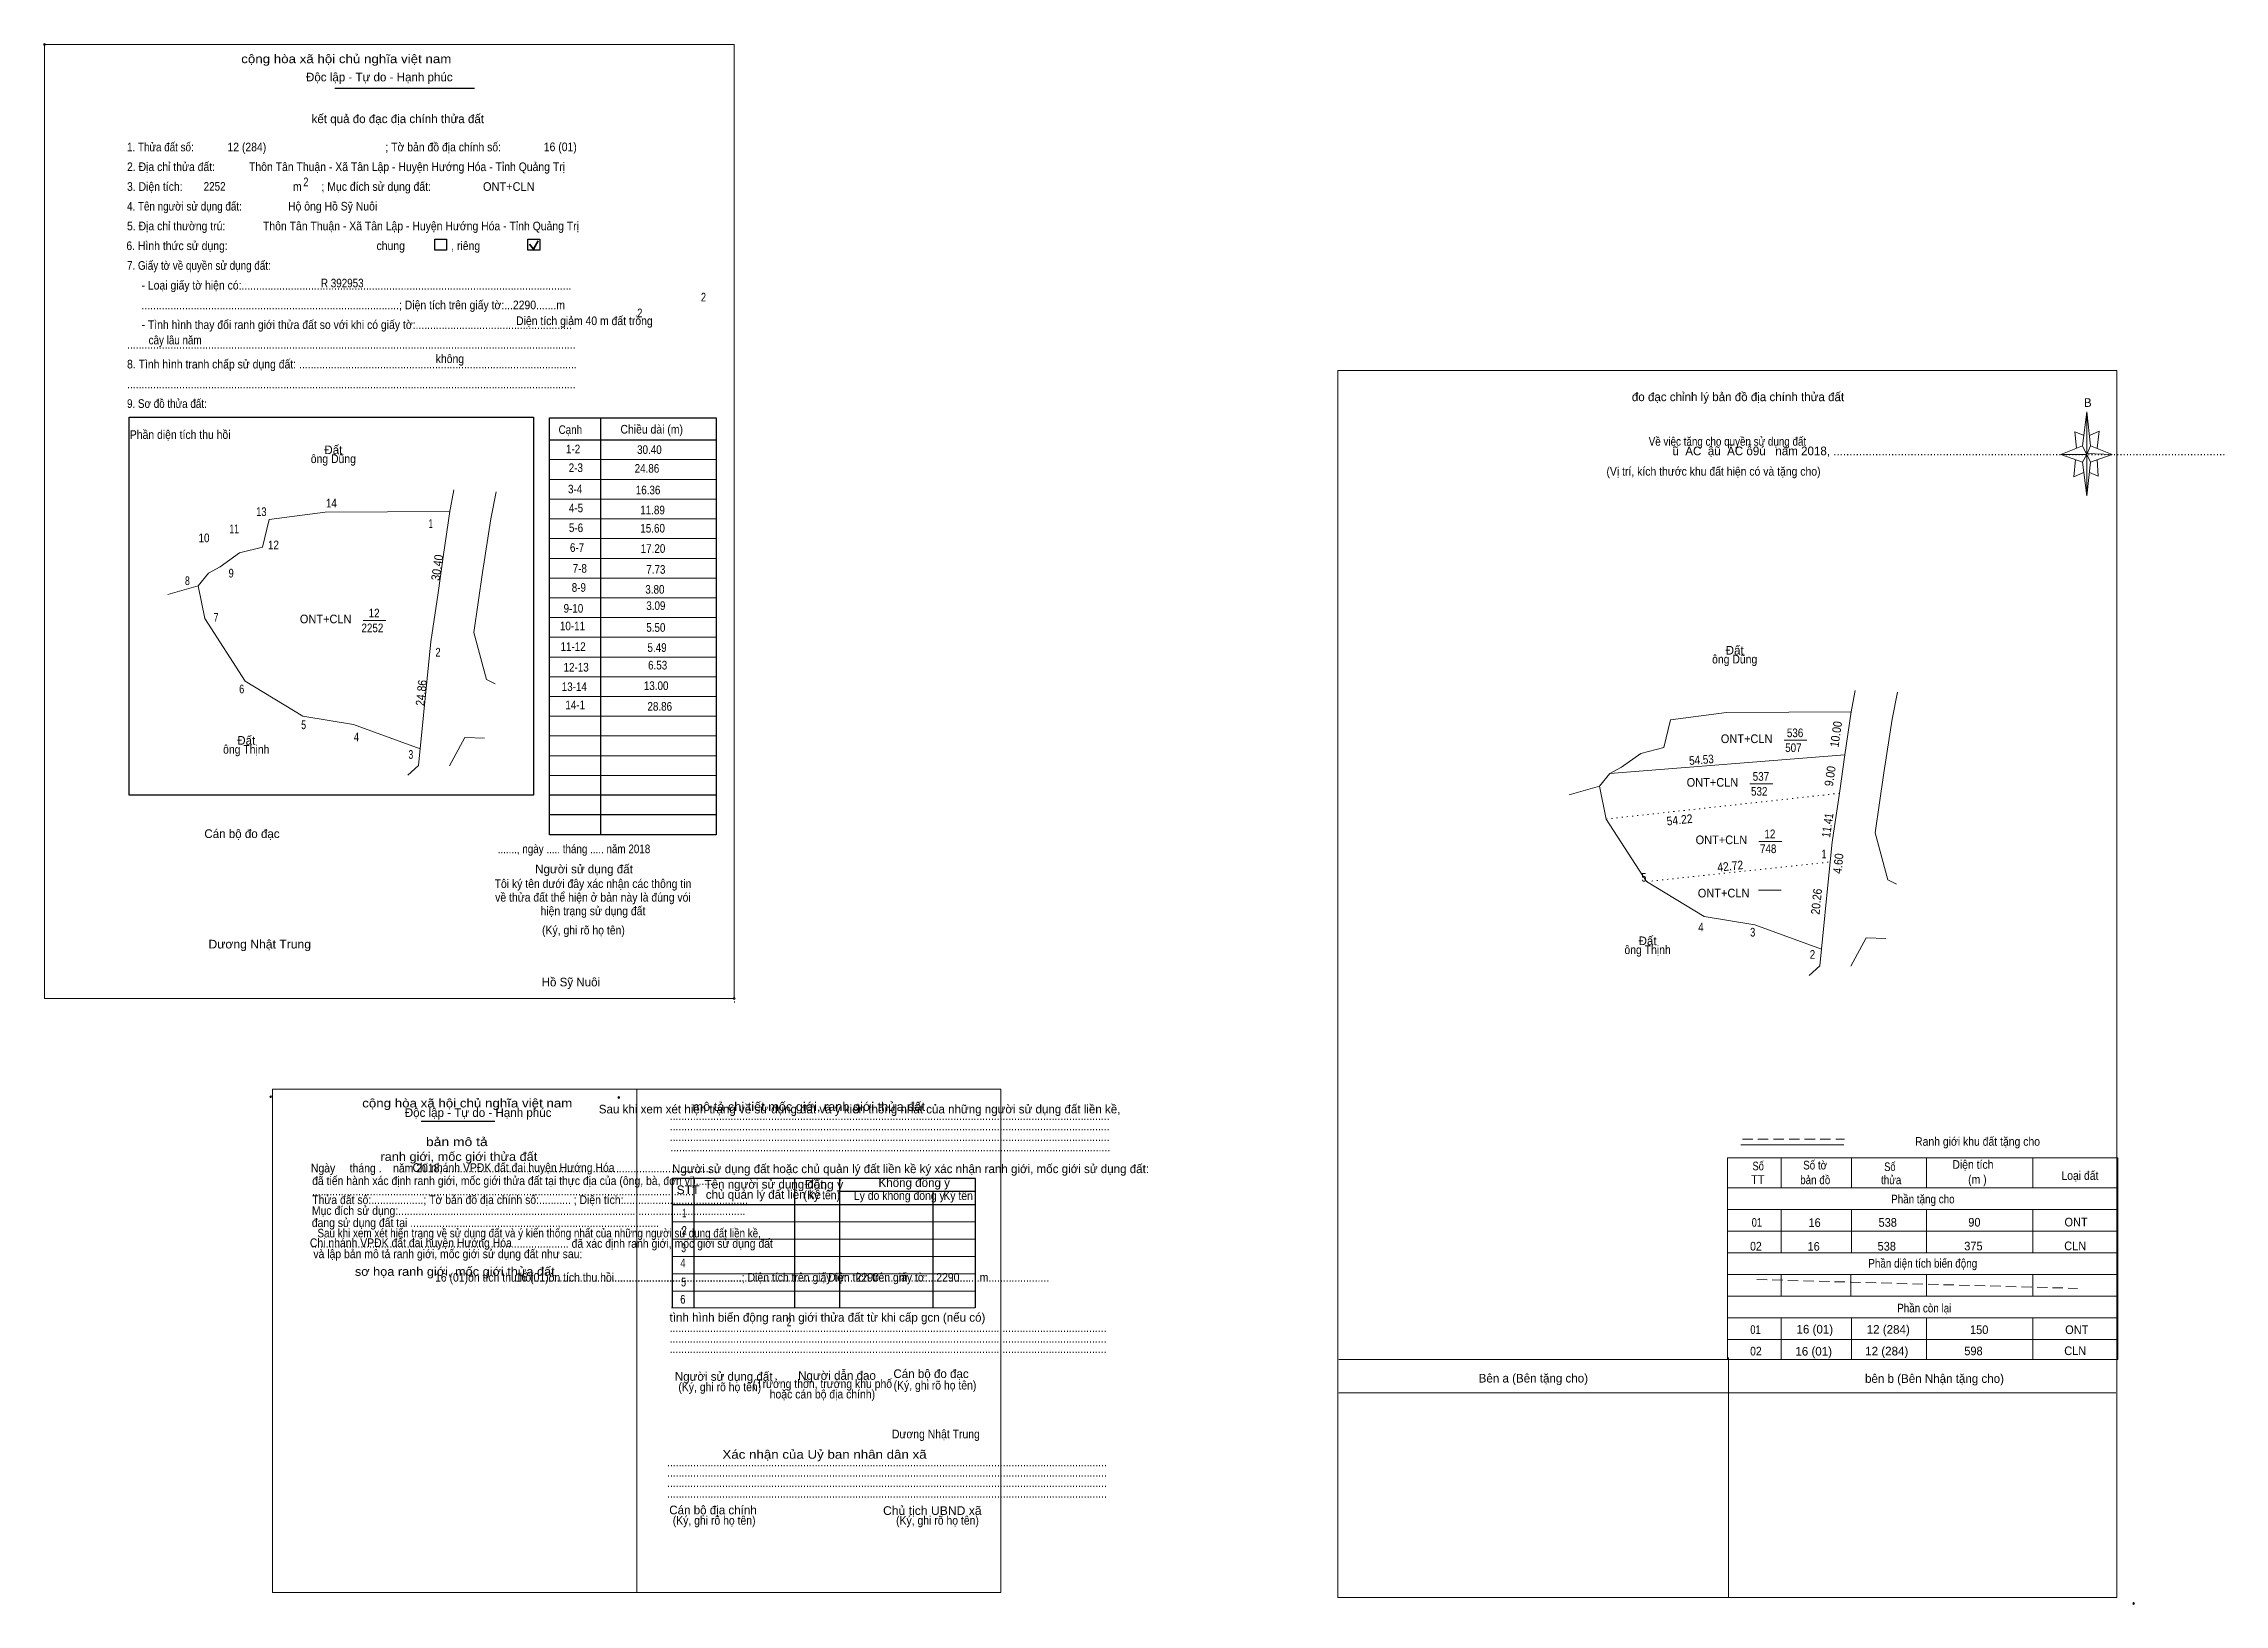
# Model space of a CAD drawing. Header units: metres. Extents: x 546922 to 547843, y 1836815 to 1837198.
# Drawn here: x 547339 to 547843, y 1836837 to 1837198 of the extents above; entities that cross this region are included whole.
import ezdxf
from ezdxf.enums import TextEntityAlignment as Align

# ---------------------------------------------------------------- set-up
doc = ezdxf.new("R2010")
doc.units = ezdxf.units.M
doc.header["$LTSCALE"] = 0.8
doc.header["$PDMODE"] = 32
doc.header["$PDSIZE"] = 0.4
doc.linetypes.add('DOTTED', pattern=[1.5, 0.3, -1.2])
doc.linetypes.add('MEDIUM_DASHED', pattern=[4.5, 3, -1.5])
for name, color, linetype, lineweight in [('10', 7, 'Continuous', 13), ('17', 7, 'Continuous', 13), ('23', 7, 'Continuous', 13), ('3', 7, 'Continuous', 13), ('5', 7, 'Continuous', 13), ('54', 7, 'Continuous', 13), ('6', 7, 'Continuous', 13), ('63', 7, 'Continuous', 13), ('7', 7, 'Continuous', 13)]:
    doc.layers.add(name, color=color, linetype=linetype, lineweight=lineweight)
for name, color, linetype in [('25', 7, 'Continuous'), ('30', 7, 'Continuous'), ('34', 7, 'Continuous')]:
    doc.layers.add(name, color=color, linetype=linetype)

msp = doc.modelspace()

# ---------------------------------------------------------------- texts
at = {"layer": '10'}
for s, width, p in [('ONT+CLN', 0.95, (547404.08, 1837063.91)), ('12', 0.85, (547415.285, 1837065.28)), ('2252', 0.85, (547414.885, 1837061.84)), ('536', 0.85, (547743.72, 1837037.59)), ('ONT+CLN', 0.95, (547732.52, 1837036.22)), ('507', 0.85, (547743.33, 1837034.15)), ('537', 0.85, (547735.82, 1837027.51)), ('ONT+CLN', 0.95, (547724.62, 1837026.14)), ('532', 0.85, (547735.43, 1837024.07)), ('ONT+CLN', 0.95, (547726.69, 1837012.86)), ('12', 0.85, (547737.895, 1837014.23)), ('748', 0.85, (547737.5, 1837010.79)), ('ONT+CLN', 0.95, (547727.2, 1837000.55))]:
    msp.add_text(s, height=2, dxfattribs=dict(at, width=width)).set_placement(p, align=Align.CENTER)
at = {"layer": '17'}
for s, width, p in [('2', 0.75, (547510.66, 1836901.43)), ('Dương Nhật Trung', 0.9, (547534.97, 1836875.53))]:
    msp.add_text(s, height=2, dxfattribs=dict(at, width=width)).set_placement(p)
at = {"layer": '25', "width": 0.9}
for p in [(547424.17, 1836937.11), (547400.43, 1836919.73)]:
    msp.add_text('Chi nhánh VPĐK đất đai huyện Hướng Hóa', height=2, dxfattribs=at).set_placement(p)
at = {"layer": '30', "width": 0.85}
for s, p in [('1-2', (547462.91, 1837103.2)), ('30.40', (547481.75, 1837103.05)), ('2-3', (547463.54, 1837098.87)), ('24.86', (547481.19, 1837098.71)), ('3-4', (547463.39, 1837093.94)), ('16.36', (547481.45, 1837093.72)), ('4-5', (547463.59, 1837089.56)), ('11.89', (547482.48, 1837089.09)), ('5-6', (547463.59, 1837084.99)), ('15.60', (547482.5, 1837084.88)), ('6-7', (547463.83, 1837080.41)), ('17.20', (547482.59, 1837080.19)), ('7-8', (547464.46, 1837075.59)), ('7.73', (547482.61, 1837075.36)), ('8-9', (547464.24, 1837071.19)), ('3.80', (547482.39, 1837070.75)), ('10-11', (547464.04, 1837062.29)), ('9-10', (547463.62, 1837066.36)), ('3.09', (547482.61, 1837066.99)), ('11-12', (547464.18, 1837057.52)), ('5.50', (547482.61, 1837061.94)), ('5.49', (547482.89, 1837057.31)), ('12-13', (547464.88, 1837052.75)), ('6.53', (547483.03, 1837053.24)), ('13-14', (547464.46, 1837048.26)), ('13.00', (547483.31, 1837048.48)), ('14-1', (547464.04, 1837044.06)), ('28.86', (547484.15, 1837043.71))]:
    msp.add_text(s, height=2, dxfattribs=at).set_placement(p, align=Align.RIGHT)
at = {"layer": '34', "width": 0.9}
for p in [(547429.37, 1836911.75), (547447.99, 1836911.75)]:
    msp.add_text('16 (01)ðn tích thu hồi........................................................................; Diện tích trên giấy tờ:...2290.......m.....................', height=2, dxfattribs=at).set_placement(p)
at = {"layer": '5'}
for s, p in [('đo đạc chỉnh lý bản đồ địa chính thửa đất', (547730.525, 1837115.25)), ('B', (547811.365, 1837113.93)), ('16 (01)', (547748.275, 1836899.75)), ('12 (284)', (547765.25, 1836899.71)), ('16 (01)', (547748.015, 1836894.65)), ('12 (284)', (547764.91, 1836894.69)), ('Bên a (Bên tặng cho)', (547683.225, 1836888.43)), ('bên b (Bên Nhận tặng cho)', (547775.945, 1836888.35))]:
    msp.add_text(s, height=2, dxfattribs=at).set_placement(p, align=Align.CENTER)
for s, width, p in [('Về việc tặng cho quyền sử dụng đất', 0.85, (547728.085, 1837104.95)), ('(Vị trí, kích thước khu đất hiện có và tặng cho)', 0.9, (547724.865, 1837098.03)), ('Ranh giới khu đất tặng cho', 0.9, (547785.895, 1836943.15)), ('Số', 0.8, (547735.19, 1836937.47)), ('Số tờ', 0.85, (547748.35, 1836937.67)), ('Số', 0.8, (547765.63, 1836937.31)), ('Diện tích', 0.9, (547784.825, 1836937.83)), ('TT', 0.95, (547735.09, 1836934.35)), ('bản đồ', 0.85, (547748.375, 1836934.27)), ('thửa', 0.85, (547765.93, 1836934.27)), ('(m )', 0.9, (547785.855, 1836934.39)), ('Loại đất', 0.9, (547809.56, 1836935.27)), ('Phần tặng cho', 0.85, (547773.255, 1836929.83)), ('01', 0.8, (547734.885, 1836924.43)), ('16', 0.95, (547748.225, 1836924.39)), ('538', 0.95, (547765.13, 1836924.43)), ('90', 0.95, (547785.165, 1836924.47)), ('ONT', 0.95, (547808.67, 1836924.51)), ('02', 0.9, (547734.665, 1836918.93)), ('16', 0.95, (547748.005, 1836918.89)), ('538', 0.95, (547764.91, 1836918.93)), ('375', 0.95, (547784.94, 1836918.97)), ('CLN', 0.95, (547808.47, 1836919.01)), ('Phần diện tích biến động', 0.85, (547773.23, 1836914.99)), ('Phần còn lại', 0.85, (547773.58, 1836904.63)), ('01', 0.8, (547734.565, 1836899.67)), ('150', 0.95, (547786.27, 1836899.63)), ('ONT', 0.95, (547808.83, 1836899.63)), ('02', 0.9, (547734.665, 1836894.69)), ('598', 0.95, (547784.95, 1836894.73)), ('CLN', 0.95, (547808.47, 1836894.77))]:
    msp.add_text(s, height=2, dxfattribs=dict(at, width=width)).set_placement(p, align=Align.CENTER)
msp.add_text('ũ  ĂC  ậũ  ĂC ỗ9ú   năm 2018, ..........................................................................................................................', height=2, dxfattribs=at).set_placement((547715.37, 1837102.75))
at = {"layer": '54'}
for p in [(547405.86, 1837103), (547729.76, 1837056.68), (547385.73, 1837035.84), (547709.63, 1836989.52)]:
    msp.add_text('Đất', height=2, dxfattribs=at).set_placement(p, align=Align.CENTER)
for s, width, p in [('ông Dũng', 0.9, (547405.855, 1837100.94)), ('13', 0.8, (547389.215, 1837088.7)), ('14', 0.85, (547405.39, 1837090.68)), ('10', 0.85, (547375.96, 1837082.65)), ('11', 0.75, (547382.94, 1837084.74)), ('1', 0.65, (547428.375, 1837085.96)), ('12', 0.85, (547392.015, 1837081.02)), ('8', 0.75, (547372.12, 1837072.75)), ('9', 0.8, (547382.24, 1837074.5)), ('7', 0.75, (547378.75, 1837064.25)), ('2', 0.8, (547430.05, 1837056.22)), ('ông Dũng', 0.9, (547729.755, 1837054.62)), ('6', 0.8, (547384.68, 1837047.72)), ('5', 0.75, (547398.985, 1837039.45)), ('ông Thịnh', 0.9, (547385.725, 1837033.78)), ('4', 0.8, (547411.195, 1837036.66)), ('3', 0.75, (547423.76, 1837032.59)), ('ông Thịnh', 0.9, (547709.625, 1836987.46))]:
    msp.add_text(s, height=2, dxfattribs=dict(at, width=width)).set_placement(p, align=Align.CENTER)
for s, rotation, width, p in [('30.40', 81.762, 0.9, (547430.8375, 1837076.6517)), ('24.86', 84.249, 0.9, (547427.1611, 1837047.7298)), ('10.00', 81.789, 0.9, (547754.1754, 1837038.1372)), ('9.00', 81.789, 0.9, (547752.7823, 1837028.4422)), ('11.41', 81.789, 0.85, (547752.2002, 1837017.0922))]:
    msp.add_text(s, height=2, rotation=rotation, dxfattribs=dict(at, width=width)).set_placement(p, align=Align.CENTER)
at = {"layer": '6'}
for s, width, p in [('ONT+CLN', 0.95, (547440.44, 1837163.85)), ('Hộ ông Hồ Sỹ Nuôi', 0.9, (547395.39, 1837159.31))]:
    msp.add_text(s, height=2, dxfattribs=dict(at, width=width)).set_placement(p)
at = {"layer": '63', "width": 0.9}
msp.add_text('Phần diện tích thu hồi', height=2, dxfattribs=at).set_placement((547370.46, 1837106.53), align=Align.CENTER)
at = {"layer": '63'}
for s, rotation, width, p in [('54.53', 4.565, 0.85, (547722.1504, 1837031.3832)), ('54.22', 6.29, 0.9, (547717.1404, 1837017.4896)), ('42.72', 6.1, 0.9, (547728.8387, 1837006.7994)), ('4.60', 84.249, 0.9, (547754.6956, 1837008.2898)), ('20.26', 84.249, 0.9, (547749.6611, 1836999.4898))]:
    msp.add_text(s, height=2, rotation=rotation, dxfattribs=dict(at, width=width)).set_placement(p, align=Align.CENTER)
for s, width, p in [(' 1', 0.75, (547750.97, 1837009.58)), (' 5', 0.8, (547709.38, 1837004.21)), (' 4', 0.85, (547722.6, 1836992.68)), (' 3', 0.8, (547734.52, 1836991.51)), (' 2', 0.85, (547748.37, 1836986.36))]:
    msp.add_text(s, height=2, dxfattribs=dict(at, width=width)).set_placement(p, align=Align.RIGHT)
at = {"layer": '7'}
for s, width, p in [('cộng hòa xã hội chủ nghĩa việt nam', 1.15, (547384.57, 1837193.37)), ('1. Thửa đất số:', 0.85, (547358.17, 1837172.99)), ('12 (284)', 0.9, (547381.38, 1837172.99)), ('; Tờ bản đồ địa chính số:', 0.9, (547417.88, 1837172.99)), ('16 (01)', 0.9, (547454.5, 1837173.03)), ('2. Địa chỉ thửa đất:', 0.9, (547358.17, 1837168.43)), ('Thôn Tân Thuận - Xã Tân Lập - Huyện Hướng Hóa - Tỉnh Quảng Trị', 0.9, (547386.37, 1837168.43)), ('3. Diện tích:', 0.9, (547358.17, 1837163.86)), ('2252', 0.85, (547375.88, 1837163.89)), ('m', 0.9, (547396.53, 1837163.86)), ('2', 0.8, (547398.92, 1837164.93)), ('; Mục đích sử dụng đất:', 0.9, (547403.12, 1837163.86)), ('4. Tên người sử dụng đất:', 0.85, (547358.17, 1837159.3)), ('5. Địa chỉ thường trú:', 0.9, (547358.17, 1837154.74)), ('Thôn Tân Thuận - Xã Tân Lập - Huyện Hướng Hóa - Tỉnh Quảng Trị', 0.9, (547389.6, 1837154.74)), ('6. Hình thức sử dụng:', 0.9, (547358.02, 1837150.17)), ('chung                , riêng', 0.9, (547415.84, 1837150.17)), ('7. Giấy tờ về quyền sử dụng đất:', 0.85, (547358.17, 1837145.61)), ('     - Loại giấy tờ hiện có:..................................................................................................................', 0.9, (547358.17, 1837141.05)), ('R 392953', 0.85, (547402.99, 1837141.55)), ('2', 0.8, (547490.82, 1837138.29)), ('     .........................................................................................; Diện tích trên giấy tờ:...2290.......m', 0.9, (547358.17, 1837136.49)), ('Diện tích giảm 40 m đất trồng', 0.9, (547448.1, 1837132.83)), ('2', 0.8, (547476.1, 1837134.64)), ('     - Tình hình thay đổi ranh giới thửa đất so với khi có giấy tờ:......................................................', 0.9, (547358.17, 1837131.93)), ('cây lâu năm ', 0.85, (547363.16, 1837128.38)), ('8. Tình hình tranh chấp sử dụng đất: ................................................................................................', 0.9, (547358.17, 1837122.81)), ('...........................................................................................................................................................', 0.9, (547358.17, 1837127.37)), ('không', 0.9, (547429.52, 1837124.06)), ('9. Sơ đồ thửa đất:', 0.85, (547358.17, 1837113.69)), ('...........................................................................................................................................................', 0.9, (547358.17, 1837118.25)), ('Cạnh', 0.85, (547457.92, 1837107.67)), ('Chiều dài (m)', 0.9, (547472.22, 1837107.76)), ('......., ngày ..... tháng ..... năm 2018', 0.85, (547443.85, 1837010.77)), ('(Ký, ghi rõ họ tên)', 0.9, (547454.1, 1836992)), ('Dương Nhật Trung', 1.05, (547377, 1836988.75)), ('cộng hòa xã hội chủ nghĩa việt nam', 1.15, (547412.53, 1836952.01)), ('........................................................................................................................................................', 0.9, (547483.61, 1836949.09)), ('........................................................................................................................................................', 0.9, (547483.61, 1836946.69)), ('........................................................................................................................................................', 0.9, (547483.61, 1836944.27)), ('Ngày     tháng .    năm 2018, ..............................................................................................', 0.9, (547400.67, 1836936.99)), ('........................................................................................................................................................', 0.9, (547483.75, 1836941.87)), (' đã tiến hành xác định ranh giới, mốc giới thửa đất tại thực địa của (ông, bà, đơn vị)........', 0.9, (547400.29, 1836934.07)), ('STT', 1.05, (547485.19, 1836931.98)), ('Đồng ý', 1.05, (547514.81, 1836933.21)), ('Thửa đất số:..................; Tờ bản đồ địa chính số:........... ; Diện tích:...........................................', 0.9, (547400.97, 1836929.67)), ('Mục đích sử dụng:........................................................................................................................', 0.9, (547400.9, 1836927.18)), ('....................................................................................................................................', 0.9, (547400.9, 1836931.67)), ('(Ký tên)', 0.9, (547514.54, 1836930.78)), ('Lý do không đồng ý', 0.9, (547526.17, 1836930.65)), ('Ký tên', 0.9, (547546.85, 1836930.61)), ('đang sử dụng đất tại ......................................................................................', 0.9, (547400.87, 1836924.38)), ('Sau khi xem xét hiện trạng về sử dụng đất và ý kiến thống nhất của những người sử dụng đất liền kề,', 0.85, (547402.19, 1836921.97)), ('......................................................................................... đã xác định ranh giới, mốc giới sử dụng đất', 0.9, (547400.75, 1836919.57)), (' và lập bản mô tả ranh giới, mốc giới sử dụng đất như sau:', 0.9, (547400.57, 1836917.17)), ('.......................................................................................................................................................', 0.9, (547483.57, 1836900.07)), ('.......................................................................................................................................................', 0.9, (547483.57, 1836897.67)), ('.......................................................................................................................................................', 0.9, (547483.57, 1836895.26)), ('(Ký, ghi rõ họ tên)', 0.9, (547485.61, 1836886.41)), ('(Ký, ghi rõ họ tên)', 0.9, (547535.35, 1836886.81)), ('........................................................................................................................................................', 0.9, (547482.99, 1836869.07)), ('........................................................................................................................................................', 0.9, (547482.99, 1836866.65)), ('........................................................................................................................................................', 0.9, (547482.99, 1836864.25)), ('........................................................................................................................................................', 0.9, (547482.99, 1836861.85)), ('(Ký, ghi rõ họ tên)', 0.9, (547484.31, 1836855.57)), ('Chủ tịch UBND xã', 1.05, (547532.91, 1836857.83)), ('(Ký, ghi rõ họ tên)', 0.9, (547535.93, 1836855.57))]:
    msp.add_text(s, height=2, dxfattribs=dict(at, width=width)).set_placement(p)
for s, p in [('Độc lập - Tự do - Hạnh phúc', (547399.53, 1837189.17)), ('Cán bộ đo đạc', (547376.04, 1837014.28)), ('Người sử dụng đất', (547452.51, 1837006.11)), ('Hồ Sỹ Nuôi', (547454, 1836979.99)), ('Độc lập - Tự do - Hạnh phúc', (547422.37, 1836949.82)), ('Sau khi xem xét hiện trạng về sử dụng đất và ý kiến thống nhất của những người sử dụng đất liền kề,', (547467.21, 1836950.63)), ('Người sử dụng đất hoặc chủ quản lý đất liền kề ký xác nhận ranh giới, mốc giới sử dụng đất:', (547484.15, 1836936.83)), ('Tên người sử dụng đất,', (547491.66, 1836933.26)), ('chủ quản lý đất liền kề', (547491.95, 1836930.89)), ('Không đồng ý', (547531.87, 1836933.63)), ('tình hình biến động ranh giới thửa đất từ khi cấp gcn (nếu có)', (547483.57, 1836902.49)), ('Người sử dụng đất', (547484.79, 1836888.83)), ('Người dẫn đạo', (547513.29, 1836889.05)), ('Cán bộ đo đạc', (547535.31, 1836889.47)), ('Cán bộ địa chính', (547483.5, 1836857.97))]:
    msp.add_text(s, height=2, dxfattribs=at).set_placement(p)
for s, p in [('kết quả đo đạc địa chính thửa đất', (547420.755, 1837179.51)), ('.', (547498.5983, 1836976.2))]:
    msp.add_text(s, height=2, dxfattribs=at).set_placement(p, align=Align.CENTER)
for s, width, p in [('Tôi ký tên dưới đây xác nhận các thông tin', 0.9, (547465.865, 1837002.73)), ('về thửa đất thể hiện ở bản này là đúng vói', 0.9, (547465.86, 1836999.58)), ('hiện trạng sử dụng đất', 0.9, (547465.86, 1836996.43)), ('mô tả chi tiết mốc giới, ranh giới thửa đất', 1.1, (547515.745, 1836951.21)), ('bản mô tả', 1.2, (547434.405, 1836943.07)), ('ranh giới, mốc giới thửa đất', 1.1, (547434.875, 1836939.65)), ('1', 0.65, (547486.975, 1836926.59)), ('2', 0.8, (547486.97, 1836922.59)), ('3', 0.75, (547486.81, 1836918.56)), ('sơ họa ranh giới, mốc giới thửa đất', 1.1, (547433.925, 1836913.09)), ('4', 0.8, (547486.645, 1836915.05)), ('6', 0.8, (547486.64, 1836906.67)), ('5', 0.75, (547486.805, 1836910.64)), ('(Trưởng thôn, trưởng khu phố', 0.9, (547518.9, 1836887.15)), ('hoặc cán bộ địa chính)', 0.9, (547518.895, 1836884.75)), ('Xác nhận của Uỷ ban nhân dân xã', 1.15, (547519.385, 1836870.82))]:
    msp.add_text(s, height=2, dxfattribs=dict(at, width=width)).set_placement(p, align=Align.CENTER)

# ---------------------------------------------------------------- linework, layer by layer
at = {"layer": '10'}
for p, q in [((547403.93, 1837089.62), (547391.05, 1837087.88)), ((547403.93, 1837089.62), (547391.05, 1837087.88)), ((547374.59, 1837072.56), (547367.6, 1837070.57)), ((547430.06, 1837070.93), (547428.42, 1837059.65)), ((547412.75, 1837064.55), (547418.01, 1837064.55)), ((547427.96, 1837055.07), (547425.54, 1837031.04)), ((547410.55, 1837040.5), (547398.82, 1837042.44)), ((547727.83, 1837043.3), (547714.95, 1837041.56)), ((547727.83, 1837043.3), (547714.95, 1837041.56)), ((547741.19, 1837036.86), (547746.45, 1837036.86)), ((547698.49, 1837026.24), (547691.5, 1837024.25)), ((547733.29, 1837026.78), (547738.55, 1837026.78)), ((547753.96, 1837024.61), (547752.32, 1837013.33)), ((547735.36, 1837013.5), (547740.62, 1837013.5)), ((547751.86, 1837008.75), (547749.44, 1836984.72)), ((547735.23, 1837002.22), (547740.49, 1837002.22)), ((547734.45, 1836994.18), (547722.72, 1836996.12))]:
    msp.add_line(p, q, dxfattribs=at)
at = {"layer": '23'}
for p, q in [((547432.74, 1837089.37), (547433.7, 1837094.72)), ((547443.52, 1837094.31), (547442.25, 1837088.08)), ((547756.64, 1837043.05), (547757.6, 1837048.4)), ((547767.42, 1837047.99), (547766.15, 1837041.76)), ((547436.22, 1837037.54), (547432.73, 1837030.99)), ((547436.22, 1837037.54), (547440.78, 1837037.36)), ((547425.54, 1837031.05), (547423.11, 1837028.84)), ((547760.12, 1836991.22), (547756.63, 1836984.67)), ((547760.12, 1836991.22), (547764.68, 1836991.04)), ((547749.44, 1836984.73), (547747.01, 1836982.52))]:
    msp.add_line(p, q, dxfattribs=at)
for points in [[(547442.25, 1837088.08), (547440.34, 1837075.65), (547438.3, 1837061.8), (547441.24, 1837050.91), (547443.23, 1837049.91)], [(547766.15, 1837041.76), (547764.24, 1837029.33), (547762.2, 1837015.48), (547765.14, 1837004.59), (547767.13, 1837003.59)]]:
    msp.add_lwpolyline(points, dxfattribs=at)
at = {"layer": '3'}
for p, q in [((547432.79, 1837089.74), (547403.93, 1837089.62)), ((547431.35, 1837079.84), (547432.79, 1837089.74)), ((547391.05, 1837087.88), (547389.49, 1837081.54)), ((547430.06, 1837070.93), (547431.35, 1837079.84)), ((547427.96, 1837055.07), (547428.42, 1837059.65)), ((547398.82, 1837042.44), (547385.48, 1837050.53)), ((547398.82, 1837042.44), (547410.55, 1837040.5)), ((547425.93, 1837034.91), (547410.55, 1837040.5)), ((547714.95, 1837041.56), (547713.39, 1837035.22)), ((547756.69, 1837043.42), (547727.83, 1837043.3)), ((547755.25, 1837033.52), (547756.69, 1837043.42)), ((547700.89, 1837029.18), (547755.25, 1837033.52)), ((547753.96, 1837024.61), (547755.25, 1837033.52)), ((547751.86, 1837008.75), (547752.32, 1837013.33)), ((547722.72, 1836996.12), (547709.38, 1837004.21)), ((547722.72, 1836996.12), (547734.45, 1836994.18)), ((547749.83, 1836988.59), (547734.45, 1836994.18))]:
    msp.add_line(p, q, dxfattribs=at)
for points in [[(547391.05, 1837087.88), (547389.49, 1837081.54), (547384.18, 1837080.16)], [(547384.18, 1837080.16), (547379.71, 1837076.96), (547376.99, 1837075.5), (547374.59, 1837072.56), (547376.17, 1837064.99), (547385.48, 1837050.53)], [(547714.95, 1837041.56), (547713.39, 1837035.22), (547708.08, 1837033.84)], [(547708.08, 1837033.84), (547703.61, 1837030.64), (547700.89, 1837029.18), (547698.49, 1837026.24), (547700.07, 1837018.67), (547709.38, 1837004.21)]]:
    msp.add_lwpolyline(points, dxfattribs=at)
at = {"layer": '5'}
for p, q in [((547810.17, 1837104.95), (547811.17, 1837112.75)), ((547811.97, 1837104.95), (547816.97, 1837102.95)), ((547810.17, 1837101.15), (547805.17, 1837102.95)), ((547811.97, 1837101.15), (547811.17, 1837093.35)), ((547813.57, 1837101.75), (547813.77, 1837097.95)), ((547813.77, 1837097.95), (547811.77, 1837098.75)), ((547731.21, 1836943.39), (547755.01, 1836943.39)), ((547728.13, 1836940.39), (547818.29, 1836940.39)), ((547740.49, 1836940.39), (547740.49, 1836933.55)), ((547756.77, 1836940.39), (547756.77, 1836933.39)), ((547774.09, 1836940.39), (547774.09, 1836933.39)), ((547798.69, 1836940.39), (547798.69, 1836933.39)), ((547818.29, 1836940.39), (547818.29, 1836893.75)), ((547728.13, 1836933.39), (547818.29, 1836933.39)), ((547728.13, 1836928.39), (547818.29, 1836928.39)), ((547740.49, 1836928.39), (547740.49, 1836918.39)), ((547756.77, 1836928.39), (547756.77, 1836918.39)), ((547774.09, 1836928.39), (547774.09, 1836918.39)), ((547798.69, 1836928.39), (547798.69, 1836918.39)), ((547728.13, 1836923.39), (547818.29, 1836923.39)), ((547728.13, 1836918.39), (547818.29, 1836918.39)), ((547728.13, 1836913.39), (547818.29, 1836913.39)), ((547740.49, 1836913.39), (547740.49, 1836908.39)), ((547756.57, 1836913.39), (547756.57, 1836908.39)), ((547774.09, 1836913.39), (547774.09, 1836908.39)), ((547798.69, 1836913.39), (547798.69, 1836908.39)), ((547728.13, 1836908.39), (547818.29, 1836908.39)), ((547728.13, 1836903.39), (547818.29, 1836903.39)), ((547740.49, 1836903.39), (547740.49, 1836893.75)), ((547756.77, 1836903.39), (547756.77, 1836893.75)), ((547774.09, 1836903.39), (547774.09, 1836893.75)), ((547798.69, 1836903.39), (547798.69, 1836893.75)), ((547728.13, 1836898.39), (547818.29, 1836898.39)), ((547638.29, 1836893.75), (547818.29, 1836893.75)), ((547638.29, 1836893.75), (547818.29, 1836893.75)), ((547638.29, 1836893.75), (547818.29, 1836893.75)), ((547728.29, 1836894.23), (547728.29, 1836838.83)), ((547638.29, 1836886.03), (547817.89, 1836886.03))]:
    msp.add_line(p, q, dxfattribs=at)
at = {"layer": '5', "linetype": 'MEDIUM_DASHED'}
msp.add_line((547731.53, 1836944.71), (547755.13, 1836944.71), dxfattribs=at)
at = {"layer": '5'}
for points in [[(547638.05, 1837122.31), (547818.05, 1837122.31), (547818.05, 1836838.71), (547638.05, 1836838.71)], [(547811.17, 1837112.75), (547811.97, 1837104.95), (547811.17, 1837102.95)], [(547811.17, 1837102.95), (547805.17, 1837102.95), (547810.17, 1837104.95), (547811.97, 1837101.15), (547816.97, 1837102.95), (547811.17, 1837103.15)], [(547811.17, 1837102.95), (547811.17, 1837093.35), (547810.17, 1837101.15)]]:
    msp.add_lwpolyline(points, close=True, dxfattribs=at)
for points in [[(547811.17, 1837102.95), (547810.17, 1837104.95), (547805.17, 1837102.95)], [(547810.57, 1837107.35), (547808.37, 1837108.15), (547808.77, 1837104.35)], [(547811.77, 1837107.35), (547813.97, 1837108.35), (547813.57, 1837104.35)], [(547808.57, 1837101.75), (547808.17, 1837097.75), (547810.37, 1837098.75)], [(547811.17, 1837102.95), (547811.97, 1837101.15), (547816.97, 1837102.95)]]:
    msp.add_lwpolyline(points, dxfattribs=at)
msp.add_point((547821.97, 1836837.35), dxfattribs=at)
at = {"layer": '54', "linetype": 'DOTTED'}
for p, q in [((547700.07, 1837018.67), (547753.96, 1837024.61)), ((547709.38, 1837004.21), (547751.86, 1837008.75))]:
    msp.add_line(p, q, dxfattribs=at)
at = {"layer": '63'}
msp.add_line((547728.13, 1836940.39), (547728.13, 1836893.75), dxfattribs=at)
at = {"layer": '63', "linetype": 'MEDIUM_DASHED'}
msp.add_line((547734.86, 1836912.23), (547808.99, 1836910.19), dxfattribs=at)
at = {"layer": '7', "lineweight": 25}
for p, q in [((547406.23, 1837187.57), (547438.47, 1837187.57)), ((547455.8, 1837015.05), (547455.8, 1837111.39)), ((547467.59, 1837111.39), (547467.59, 1837015.05)), ((547455.8, 1837106.29), (547494.35, 1837106.29)), ((547494.35, 1837024.18), (547455.8, 1837024.18)), ((547494.35, 1837019.62), (547455.8, 1837019.62)), ((547494.35, 1837019.61), (547455.8, 1837019.61)), ((547494.35, 1837015.05), (547455.8, 1837015.05)), ((547426.18, 1836948.81), (547443.2, 1836948.81)), ((547489.19, 1836935.55), (547489.19, 1836905.66)), ((547512.41, 1836935.43), (547512.41, 1836905.66)), ((547522.88, 1836935.43), (547522.88, 1836905.66)), ((547484.15, 1836929.61), (547554.27, 1836929.61)), ((547522.88, 1836932.66), (547554.27, 1836932.66)), ((547544.44, 1836932.66), (547544.44, 1836905.66))]:
    msp.add_line(p, q, dxfattribs=at)
at = {"layer": '7', "lineweight": 35}
for p, q in [((547451.19, 1837151.54), (547452.1, 1837150.36)), ((547452.1, 1837150.36), (547453.2, 1837152.33))]:
    msp.add_line(p, q, dxfattribs=at)
at = {"layer": '7'}
for p, q in [((547455.8, 1837101.73), (547494.35, 1837101.73)), ((547455.8, 1837097.17), (547494.35, 1837097.17)), ((547455.8, 1837092.61), (547494.35, 1837092.61)), ((547455.8, 1837088.05), (547494.35, 1837088.05)), ((547455.8, 1837083.49), (547494.35, 1837083.49)), ((547455.8, 1837078.92), (547494.35, 1837078.92)), ((547455.8, 1837074.36), (547494.35, 1837074.36)), ((547455.8, 1837069.8), (547494.35, 1837069.8)), ((547455.8, 1837065.24), (547494.35, 1837065.24)), ((547455.8, 1837060.68), (547494.35, 1837060.68)), ((547455.8, 1837056.11), (547494.35, 1837056.11)), ((547455.8, 1837051.55), (547494.35, 1837051.55)), ((547455.8, 1837046.99), (547494.35, 1837046.99)), ((547455.8, 1837042.43), (547494.35, 1837042.43)), ((547455.8, 1837037.87), (547494.35, 1837037.87)), ((547455.8, 1837033.3), (547494.35, 1837033.3)), ((547455.8, 1837028.74), (547494.35, 1837028.74)), ((547455.8, 1837024.18), (547494.35, 1837024.18)), ((547455.8, 1837019.61), (547494.35, 1837019.61)), ((547484.15, 1836925.6), (547554.27, 1836925.6)), ((547484.15, 1836921.58), (547554.27, 1836921.58)), ((547484.15, 1836917.57), (547554.27, 1836917.57)), ((547484.15, 1836913.56), (547554.27, 1836913.56)), ((547484.15, 1836909.54), (547554.27, 1836909.54)), ((547484.03, 1836905.66), (547554.15, 1836905.66))]:
    msp.add_line(p, q, dxfattribs=at)
for points in [[(547339.09, 1837197.69), (547498.5, 1837197.69), (547498.5, 1836977.19), (547339.09, 1836977.19)], [(547391.83, 1836956.27), (547475.98, 1836956.27), (547475.98, 1836839.88), (547391.83, 1836839.88)], [(547475.98, 1836956.27), (547560.13, 1836956.27), (547560.13, 1836839.88), (547475.98, 1836839.88)], [(547475.98, 1836956.26), (547560.13, 1836956.26), (547560.13, 1836839.88), (547475.98, 1836839.88)]]:
    msp.add_lwpolyline(points, close=True, dxfattribs=at)
at = {"layer": '7', "lineweight": 25}
for points in [[(547429.3, 1837152.71), (547432.04, 1837152.71), (547432.04, 1837150.16), (547429.3, 1837150.16)], [(547450.84, 1837152.71), (547453.58, 1837152.71), (547453.58, 1837150.16), (547450.84, 1837150.16)], [(547358.63, 1837111.54), (547452.15, 1837111.54), (547452.15, 1837024.18), (547358.63, 1837024.18)]]:
    msp.add_lwpolyline(points, close=True, dxfattribs=at)
for points in [[(547455.8, 1837111.39), (547494.35, 1837111.39), (547494.35, 1837015.05)], [(547554.27, 1836905.66), (547554.27, 1836935.55), (547484.15, 1836935.55), (547484.15, 1836905.66)]]:
    msp.add_lwpolyline(points, dxfattribs=at)
at = {"layer": '7'}
for p in [(547339.09, 1837197.69), (547498.5, 1836977.19), (547391.38, 1836954.47), (547471.83, 1836954.3)]:
    msp.add_point(p, dxfattribs=at)

msp.set_redraw_order([(e.dxf.handle, doc.entitydb.next_handle()) for e in msp.query("TEXT MTEXT ATTDEF DIMENSION ARC_DIMENSION")])  # texts and dimensions are drawn at this point

doc.saveas('drawing.dxf')
